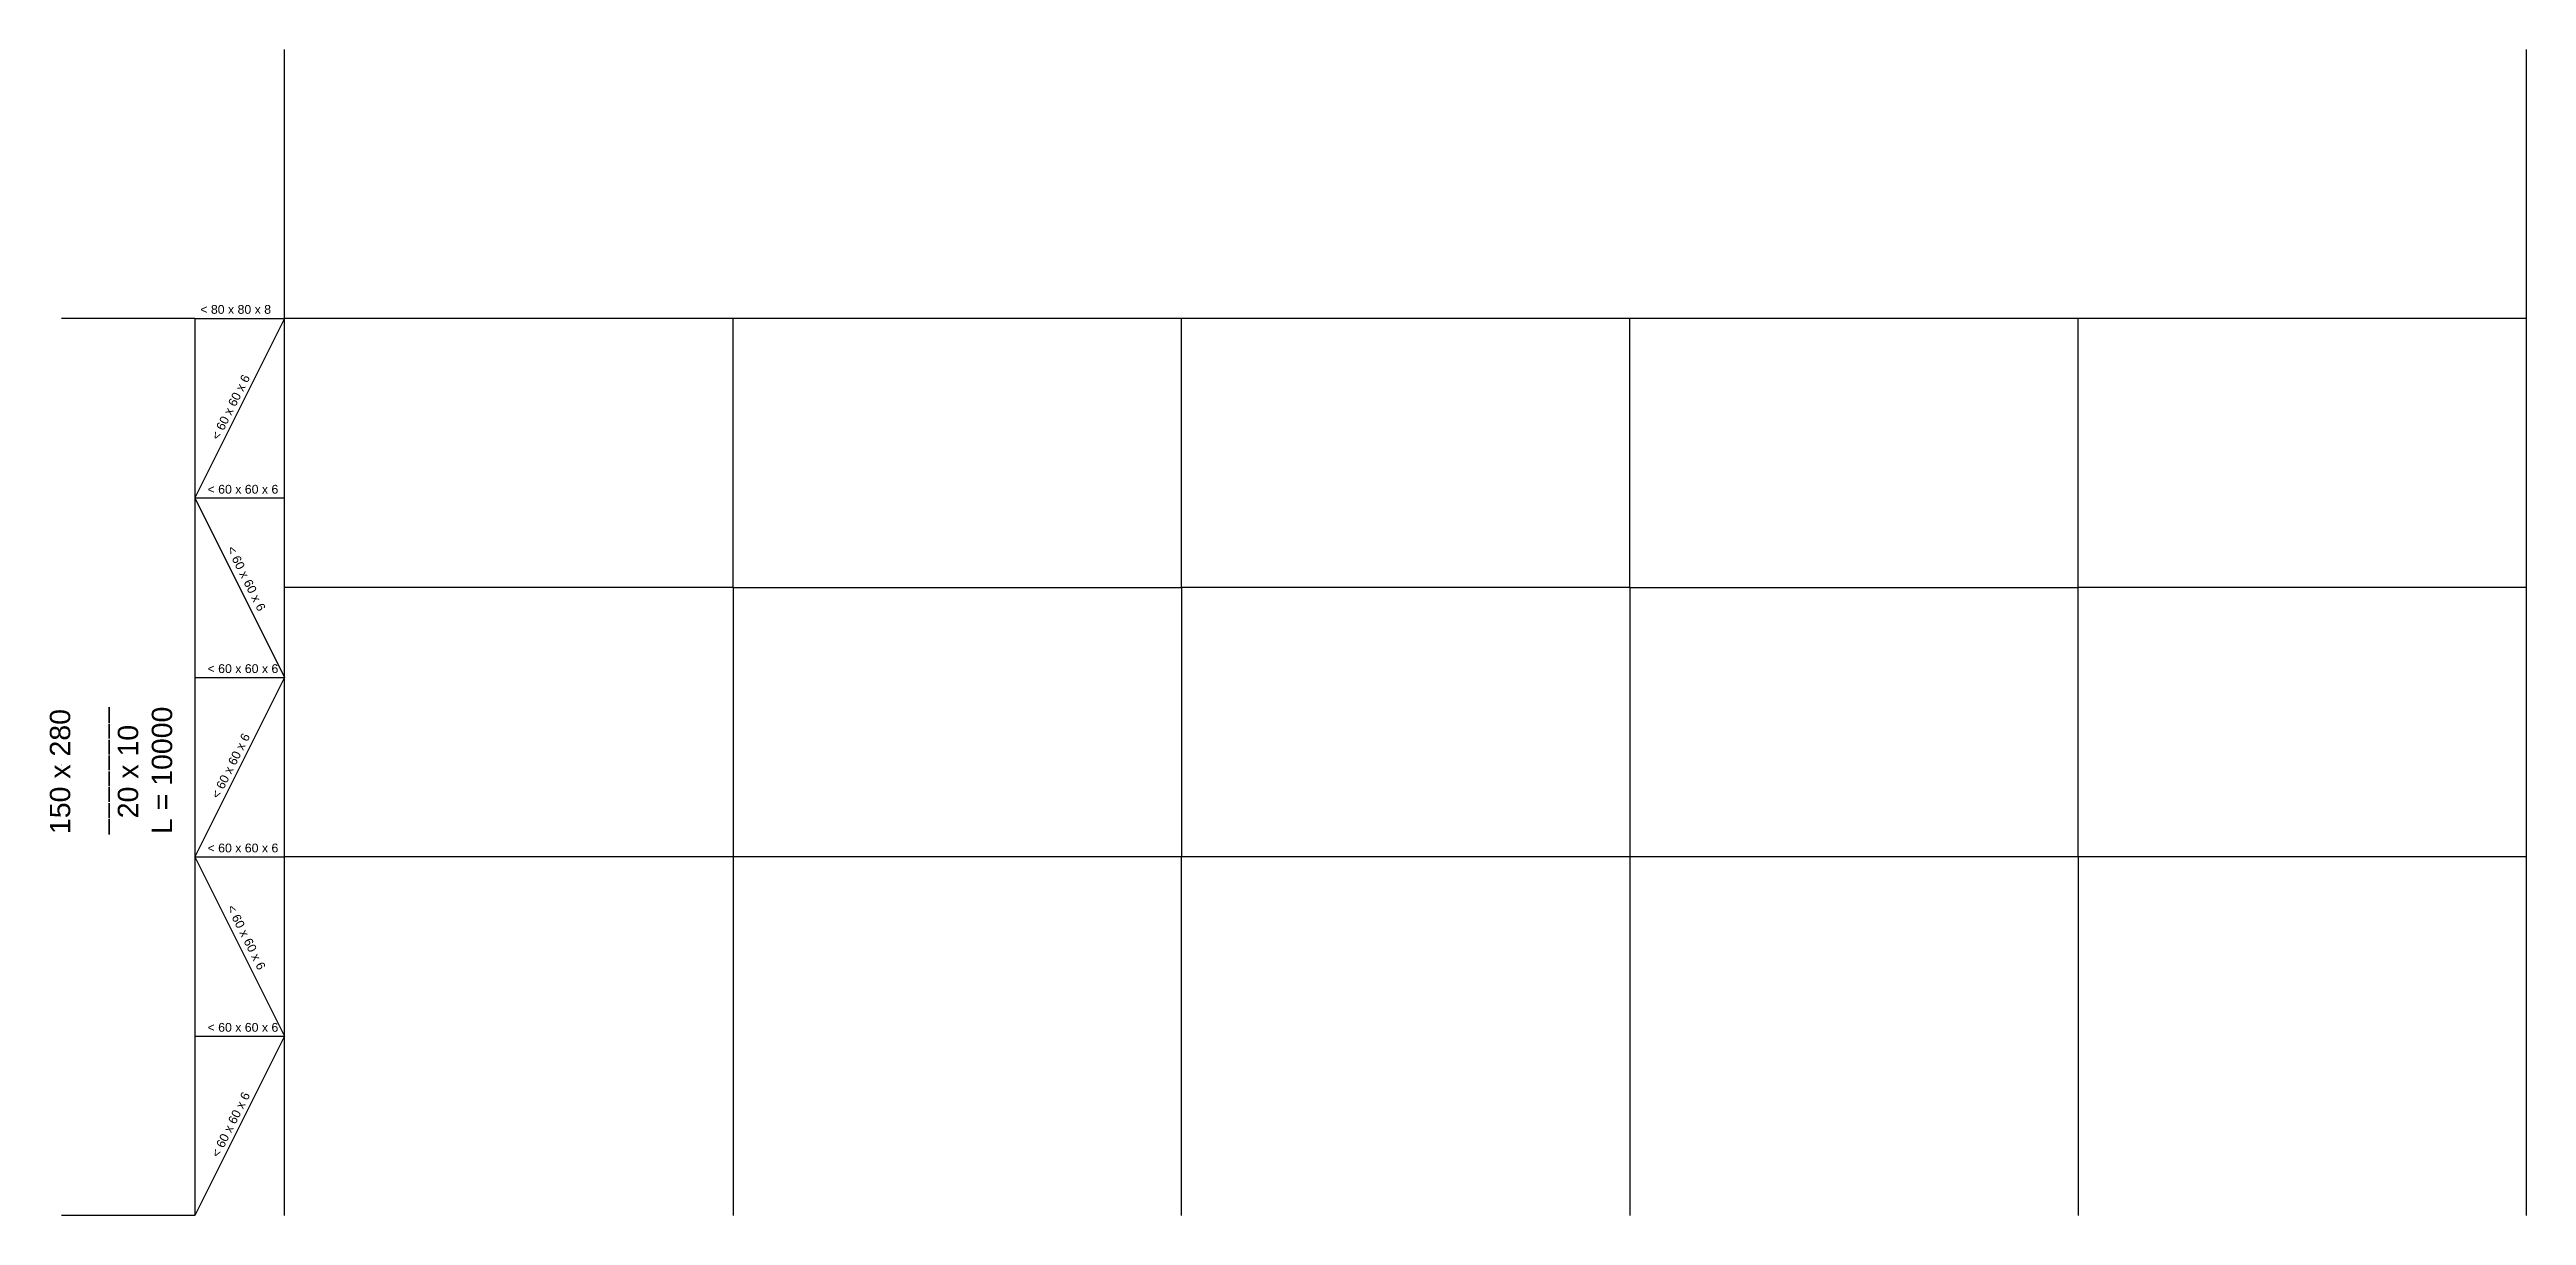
# Model space of a CAD drawing. Header units: inches. Extents: x -15 to 2803056, y 0 to 866270.
# Drawn here: x 784369 to 811991, y 218239 to 231239 of the extents above; entities that cross this region are included whole.
import ezdxf

# ---------------------------------------------------------------- set-up
doc = ezdxf.new("R2010")
doc.units = ezdxf.units.IN
doc.header["$LTSCALE"] = 100
doc.header["$MEASUREMENT"] = 0
doc.layers.add('initial layout', color=7, linetype='Continuous')
doc.layers.add('sections', color=3, linetype='Continuous')
doc.styles.get("Standard").update_dxf_attribs({"font": 'arial.ttf'})
doc.dimstyles.new('section', dxfattribs={"dimtxt": 1e-05, "dimasz": 15, "dimexe": 0.0625, "dimexo": 0.0625, "dimgap": 10, "dimtad": 0, "dimtoh": 1, "dimzin": 0, "dimdsep": 46, "dimtxsty": 'Standard', "dimblk": 'OBLIQUE', "dimcen": 0.09, "dimsd1": 1, "dimsd2": 1, "dimclrd": 256, "dimclre": 256, "dimclrt": 256, "dimadec": 0, "dimazin": 0, "dimtfac": 1, "dimtofl": 0, "dimtmove": 0, "dimatfit": 3, "dimfxl": 1, "dimtfillclr": 256, "dimtolj": 1, "dimtzin": 0, "dimlwe": -1, "dimarcsym": 0})

msp = doc.modelspace()

# ---------------------------------------------------------------- texts
at = {"layer": 'sections'}
for s, rotation, p in [('< 80 x 80 x 8', 0, (786050.495, 228291.952)), (' < 60 x 60 x 6', 63.4349488, (786239.413, 226842.791)), (' < 60 x 60 x 6', 0, (786093.494, 226286.698)), (' < 60 x 60 x 6', 296.5650512, (786326.92, 225704.877)), (' < 60 x 60 x 6', 0, (786093.494, 224286.698)), (' < 60 x 60 x 6', 63.4349488, (786239.413, 222842.791)), (' < 60 x 60 x 6', 0, (786093.494, 222286.698)), (' < 60 x 60 x 6', 296.5650512, (786326.92, 221704.877)), (' < 60 x 60 x 6', 0, (786093.494, 220286.698)), (' < 60 x 60 x 6', 63.4349488, (786239.413, 218842.791))]:
    msp.add_text(s, height=98.14202, rotation=rotation, dxfattribs=at).set_placement(p)
at = {"layer": 'sections', "insert": (784372.513, 222490.711), "char_height": 227.2868, "attachment_point": 1, "rotation": 90}
msp.add_mtext_dynamic_manual_height_columns('150 x 280\\P________\\P  20 x 10\\PL = 10000', width=1384.85194, gutter_width=1136.434, heights=[0], dxfattribs=at)

# ---------------------------------------------------------------- blocks, each defined once
blk = doc.blocks.new('*D98')
at = {"layer": 'Defpoints', "color": 0}
for p in [(784504, 228239), (785991, 228239), (785991, 218239)]:
    blk.add_point(p, dxfattribs=at)
at = {"layer": 'sections', "transparency": 16777216}
for p, q in [((785991, 228239), (784504, 228239)), ((785991, 218239), (784504, 218239))]:
    blk.add_line(p, q, dxfattribs=at)
at = {"layer": 'sections', "transparency": 16777216, "insert": (784504, 223239), "char_height": 10, "attachment_point": 5, "rotation": 90}
blk.add_mtext('\\A1;10000.00', dxfattribs=at)
blk = doc.blocks.new('_Oblique')
at = {"color": 0, "linetype": 'ByBlock', "lineweight": -2}
blk.add_line((-0.5, -0.5), (0.5, 0.5), dxfattribs=at)

# ---------------------------------------------------------------- dimensions: what is measured, and where the dimension line sits
at = {"layer": 'sections'}
dim = msp.add_linear_dim(base=(784503.769, 228238.501), p1=(785991.043, 218238.501), p2=(785991.043, 228238.501), angle=90, dimstyle='section', override={"dimtxt": 10}, dxfattribs=at)
dim.commit()
dim.dimension.update_dxf_attribs({"geometry": '*D98', "text_midpoint": (784503.769, 223238.501)})

# ---------------------------------------------------------------- linework, layer by layer
at = {"layer": 'initial layout'}
for p, q in [((786991.043, 228238.501), (786991.043, 231238.501)), ((811991.043, 228238.501), (811991.043, 231238.501)), ((785991.043, 228238.501), (786991.043, 228238.501)), ((786991.043, 228238.501), (785991.043, 226238.501)), ((785991.043, 228238.501), (785991.043, 218238.501)), ((785991.043, 228238.501), (785991.043, 218238.501)), ((786991.043, 226238.501), (786991.043, 228238.501)), ((791991.043, 228238.501), (786991.043, 228238.501)), ((791991.043, 225238.501), (791991.043, 228238.501)), ((796991.043, 228238.501), (791991.043, 228238.501)), ((796991.043, 225238.501), (796991.043, 228238.501)), ((801991.043, 228238.501), (796991.043, 228238.501)), ((801991.043, 225238.501), (801991.043, 228238.501)), ((806991.043, 228238.501), (801991.043, 228238.501)), ((806991.043, 225238.501), (806991.043, 228238.501)), ((811991.043, 228238.501), (806991.043, 228238.501)), ((811991.043, 225238.501), (811991.043, 228238.501)), ((785991.043, 226238.501), (786991.043, 226238.501)), ((785991.043, 226238.501), (786991.043, 224238.501)), ((786991.043, 222238.501), (786991.043, 226238.501)), ((791991.043, 225238.501), (786991.043, 225238.501)), ((791991.043, 225238.501), (791991.043, 222238.501)), ((791991.043, 225238.501), (791991.043, 222238.501)), ((791991.043, 225238.501), (796991.043, 225238.501)), ((801991.043, 225238.501), (796991.043, 225238.501)), ((796991.043, 225238.501), (796991.043, 222238.501)), ((796991.043, 225238.501), (796991.043, 222238.501)), ((801991.043, 225238.501), (801991.043, 222238.501)), ((801991.043, 225238.501), (801991.043, 222238.501)), ((801991.043, 225238.501), (806991.043, 225238.501)), ((811991.043, 225238.501), (806991.043, 225238.501)), ((806991.043, 222238.501), (806991.043, 225238.501)), ((811991.043, 218238.501), (811991.043, 225238.501)), ((785991.043, 224238.501), (786991.043, 224238.501)), ((786991.043, 224238.501), (785991.043, 222238.501)), ((785991.043, 222238.501), (786991.043, 222238.501)), ((785991.043, 222238.501), (786991.043, 220238.501)), ((791991.043, 222238.501), (786991.043, 222238.501)), ((786991.043, 218238.501), (786991.043, 222238.501)), ((791991.043, 222238.501), (791991.043, 218238.501)), ((796991.043, 222238.501), (791991.043, 222238.501)), ((801991.043, 222238.501), (796991.043, 222238.501)), ((796991.043, 218238.501), (796991.043, 222238.501)), ((801991.043, 222238.501), (801991.043, 218238.501)), ((806991.043, 222238.501), (801991.043, 222238.501)), ((811991.043, 222238.501), (806991.043, 222238.501)), ((806991.043, 222238.501), (806991.043, 218238.501)), ((785991.043, 220238.501), (786991.043, 220238.501)), ((786991.043, 220238.501), (785991.043, 218238.501))]:
    msp.add_line(p, q, dxfattribs=at)

msp.set_redraw_order([(e.dxf.handle, doc.entitydb.next_handle()) for e in msp.query("TEXT MTEXT ATTDEF DIMENSION ARC_DIMENSION")])  # texts and dimensions are drawn at this point

doc.saveas('drawing.dxf')
